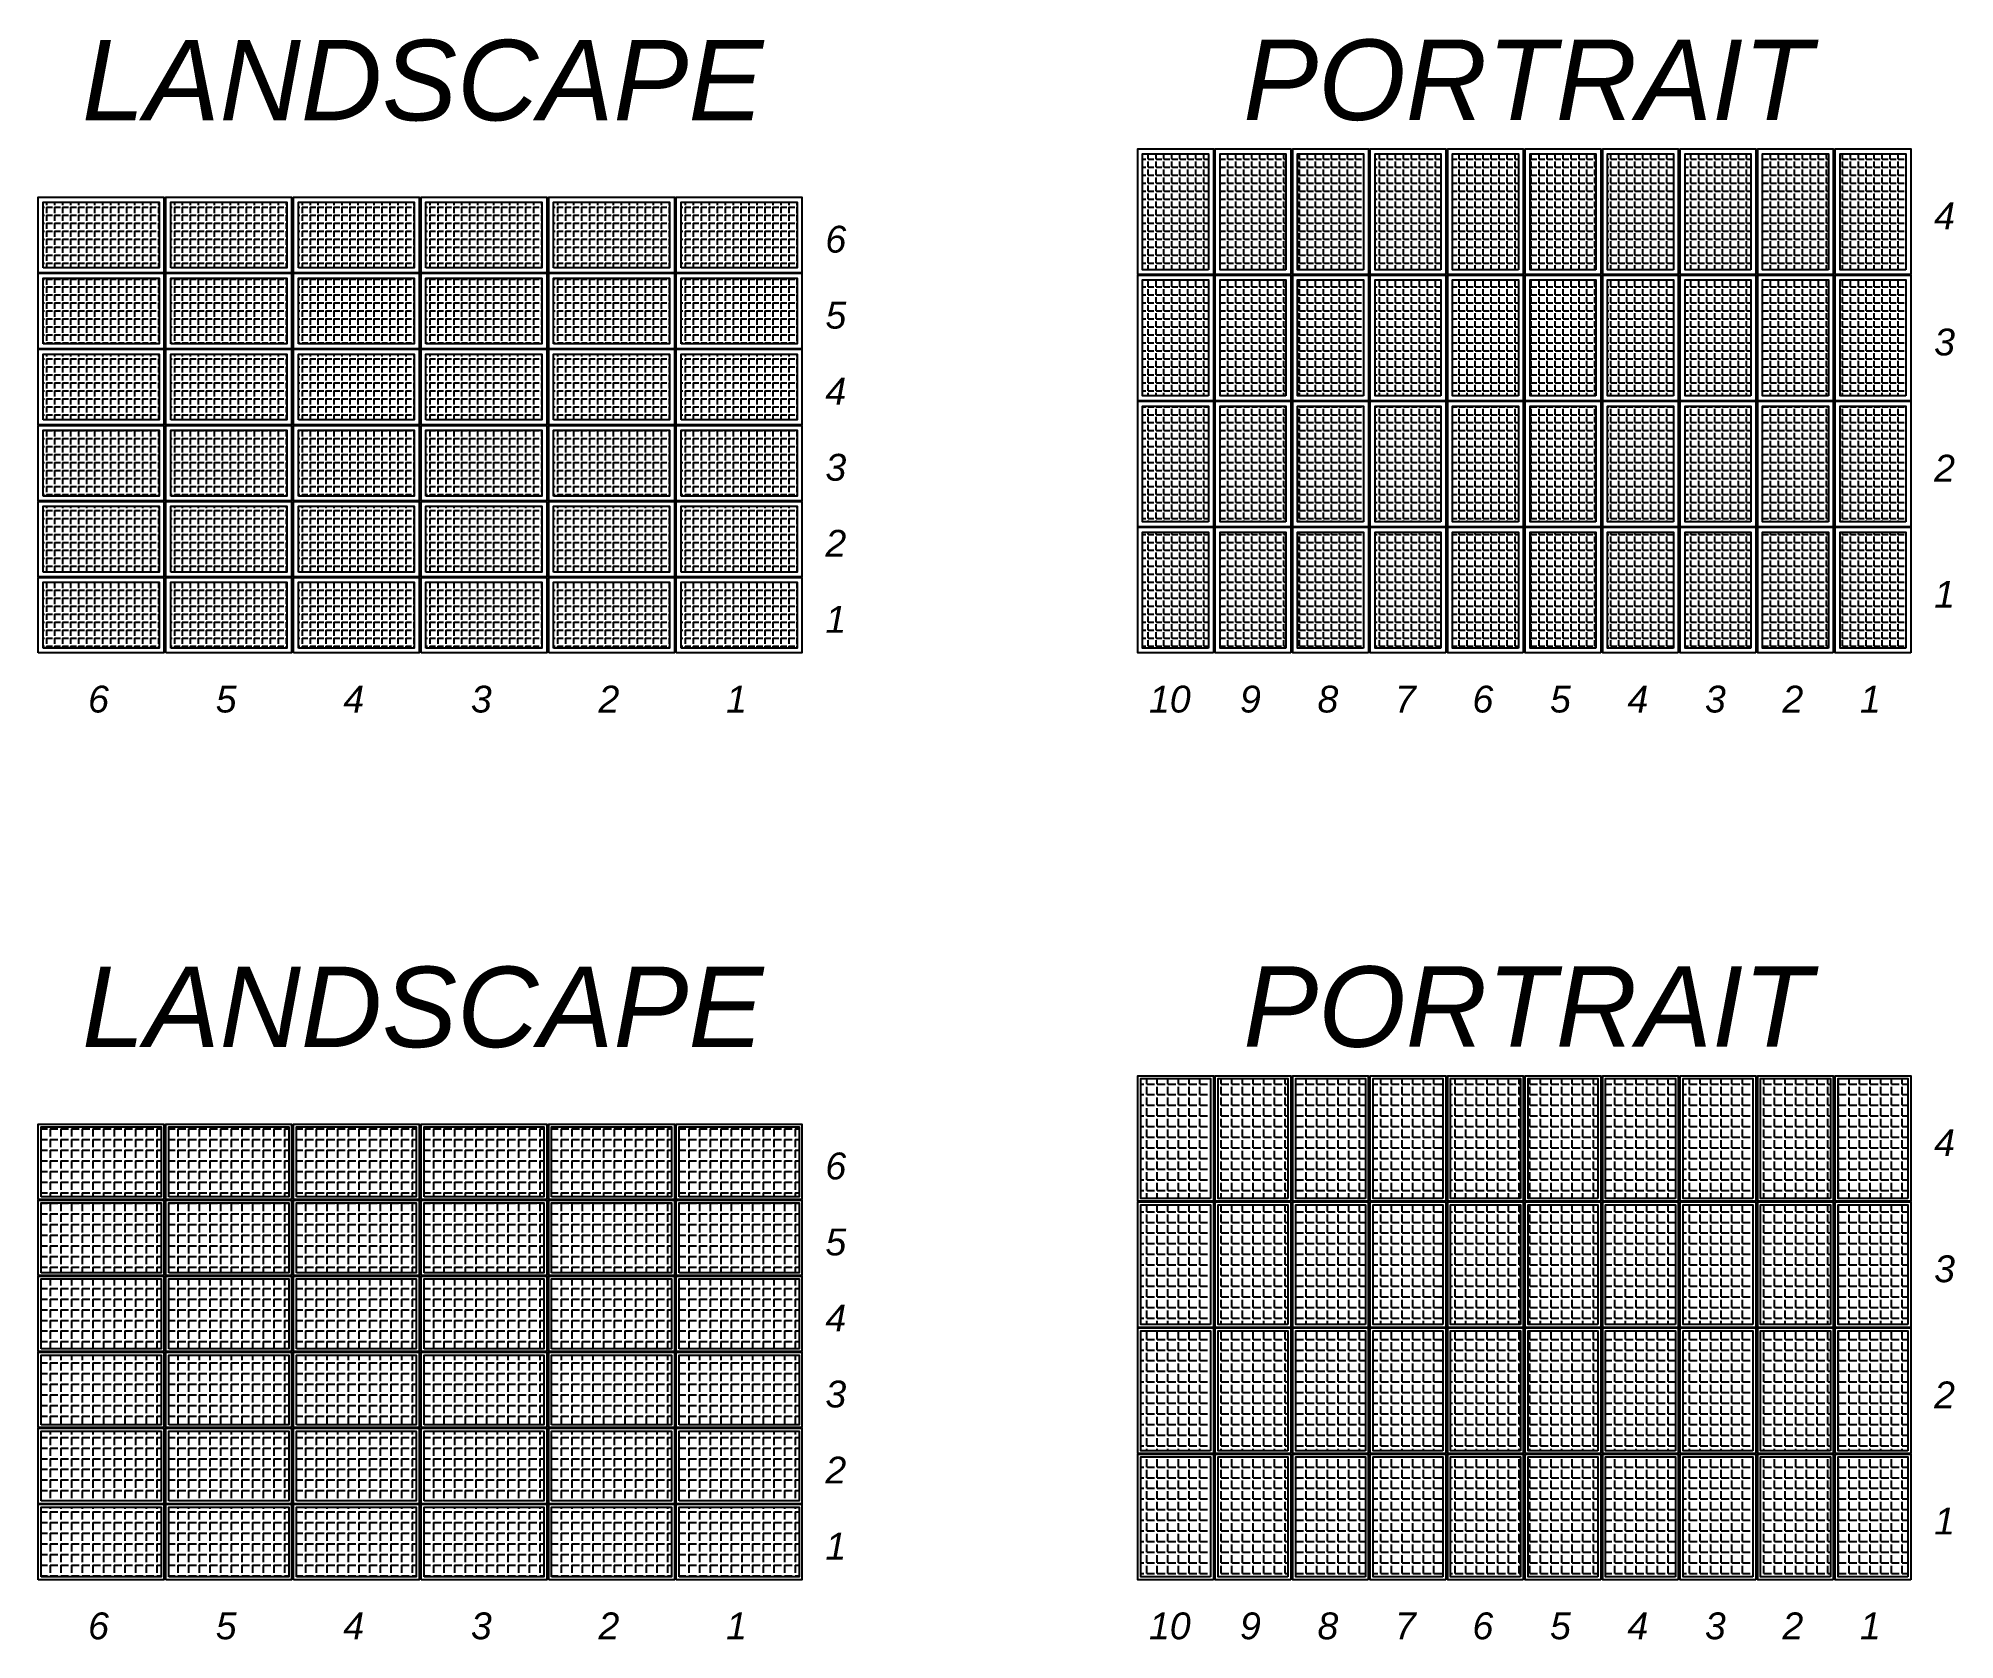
# Model space of a CAD drawing. Header units: feet. Extents: x -13431 to 20448, y 10370 to 29871.
# Drawn here: x 2780 to 3771, y 14621 to 15449 of the extents above; entities that cross this region are included whole.
import ezdxf

# ---------------------------------------------------------------- set-up
doc = ezdxf.new("R2010")
doc.units = ezdxf.units.FT
doc.header["$MEASUREMENT"] = 0
doc.layers.add('LOCKED (NO PRINT)', color=7, linetype='Continuous', plot=False)
doc.layers.add('MODULE FRAME', color=9, linetype='Continuous')
doc.layers.add('MODULE HATCH', color=7, linetype='Continuous')
doc.styles.add('style1', font='ariali.ttf')

msp = doc.modelspace()

# ---------------------------------------------------------------- texts
at = {"layer": 'LOCKED (NO PRINT)', "style": 'style1'}
for s, height, p in [('LANDSCAPE ', 41.624435, (2802.65701, 15406.38145)), ('PORTRAIT', 41.624435, (3402.83785, 15406.55448)), ('4', 13.87481, (3759.93419, 15350.07293)), ('6', 13.87481, (3186.87259, 15338.02293)), ('5', 13.87481, (3186.87259, 15298.72293)), ('3', 13.87481, (3759.93419, 15284.87293)), ('4', 13.87481, (3186.87259, 15259.42293)), ('3', 13.87481, (3186.87259, 15220.12293)), ('2', 13.87481, (3759.93419, 15219.67293)), ('2', 13.87481, (3186.87259, 15180.82293)), ('1', 13.87481, (3759.93419, 15154.47293)), ('1', 13.87481, (3186.87259, 15141.52293)), ('6', 13.87481, (2805.809, 15100.28515)), ('5', 13.87481, (2871.759, 15100.28515)), ('4', 13.87481, (2937.709, 15100.28515)), ('3', 13.87481, (3003.659, 15100.28515)), ('2', 13.87481, (3069.609, 15100.28515)), ('1', 13.87481, (3135.559, 15100.28515)), ('10', 13.874812, (3354.11344, 15100.28515)), ('9', 13.87481, (3401.17059, 15100.28515)), ('8', 13.87481, (3441.22059, 15100.28515)), ('7', 13.87481, (3481.27059, 15100.28515)), ('6', 13.87481, (3521.32059, 15100.28515)), ('5', 13.87481, (3561.37059, 15100.28515)), ('4', 13.87481, (3601.42059, 15100.28515)), ('3', 13.87481, (3641.47059, 15100.28515)), ('2', 13.87481, (3681.52059, 15100.28515)), ('1', 13.87481, (3721.57059, 15100.28515)), ('LANDSCAPE ', 41.624435, (2802.65701, 14927.30623)), ('PORTRAIT', 41.624435, (3402.83785, 14927.47926)), ('4', 13.87481, (3759.93419, 14870.99771)), ('6', 13.87481, (3186.87259, 14858.94771)), ('5', 13.87481, (3186.87259, 14819.64771)), ('3', 13.87481, (3759.93419, 14805.79771)), ('4', 13.87481, (3186.87259, 14780.34771)), ('3', 13.87481, (3186.87259, 14741.04771)), ('2', 13.87481, (3759.93419, 14740.59771)), ('2', 13.87481, (3186.87259, 14701.74771)), ('1', 13.87481, (3759.93419, 14675.39771)), ('1', 13.87481, (3186.87259, 14662.44771)), ('6', 13.87481, (2805.809, 14621.20993)), ('5', 13.87481, (2871.759, 14621.20993)), ('4', 13.87481, (2937.709, 14621.20993)), ('3', 13.87481, (3003.659, 14621.20993)), ('2', 13.87481, (3069.609, 14621.20993)), ('1', 13.87481, (3135.559, 14621.20993)), ('10', 13.874812, (3354.11344, 14621.20993)), ('9', 13.87481, (3401.17059, 14621.20993)), ('8', 13.87481, (3441.22059, 14621.20993)), ('7', 13.87481, (3481.27059, 14621.20993)), ('6', 13.87481, (3521.32059, 14621.20993)), ('5', 13.87481, (3561.37059, 14621.20993)), ('4', 13.87481, (3601.42059, 14621.20993)), ('3', 13.87481, (3641.47059, 14621.20993)), ('2', 13.87481, (3681.52059, 14621.20993)), ('1', 13.87481, (3721.57059, 14621.20993))]:
    msp.add_text(s, height=height, dxfattribs=at).set_placement(p)

# ---------------------------------------------------------------- blocks, each defined once
blk = doc.blocks.new('A$C6EF85B4C')
h = blk.add_hatch()
h.set_pattern_fill('ANGLE', color=9, scale=15)
h.set_pattern_definition([(0, (0, 0), (0, 4.125), [3, -1.125]), (90, (0, 0), (-4.125, 3e-16), [3, -1.125])])
h.paths.add_polyline_path([(-19.22, 21.61), (-19.22, -38.31), (14.8, -38.31), (14.8, 21.61)])
at = {"layer": 'MODULE FRAME', "color": 7, "linetype": 'Continuous', "flags": 128}
blk.add_lwpolyline([(17.32, -40.83), (-21.73, -40.83), (-21.73, 24.12), (17.32, 24.12)], close=True, dxfattribs=at)
at = {"layer": 'MODULE FRAME', "color": 8, "linetype": 'Continuous', "flags": 128}
blk.add_lwpolyline([(14.8, -38.31), (-19.22, -38.31), (-19.22, 21.61), (14.8, 21.61)], close=True, dxfattribs=at)
blk = doc.blocks.new('A$C20456FC4')
at = {"layer": 'MODULE FRAME'}
h = blk.add_hatch(dxfattribs=at)
h.set_pattern_fill('ANGLE', color=256, scale=20)
h.set_pattern_definition([(0, (8.925, 25.2446), (0, 5.5), [4, -1.5]), (90, (8.925, 25.2446), (-5.5, 3e-16), [4, -1.5])])
h.paths.add_polyline_path([(24.74, 47.87), (-11.31, 47.87), (-11.31, -14.08), (24.74, -14.08)])
at = {"layer": 'MODULE FRAME', "color": 10, "linetype": 'Continuous', "flags": 128}
blk.add_lwpolyline([(26.24, -15.58), (-12.81, -15.58), (-12.81, 49.37), (26.24, 49.37)], close=True, dxfattribs=at)
at = {"layer": 'MODULE FRAME', "color": 1, "linetype": 'Continuous', "flags": 128}
blk.add_lwpolyline([(24.74, -14.08), (-11.31, -14.08), (-11.31, 47.87), (24.74, 47.87)], close=True, dxfattribs=at)

# ---------------------------------------------------------------- block references
for p in [(3361.14932, 14863.19094), (3401.19932, 14863.19094), (3441.24932, 14863.19094), (3481.29932, 14863.19094), (3521.34932, 14863.19094), (3561.39932, 14863.19094), (3601.44932, 14863.19094), (3641.49932, 14863.19094), (3681.54932, 14863.19094), (3721.59932, 14863.19094), (3361.14932, 14797.99094), (3401.19932, 14797.99094), (3441.24932, 14797.99094), (3481.29932, 14797.99094), (3521.34932, 14797.99094), (3561.39932, 14797.99094), (3601.44932, 14797.99094), (3641.49932, 14797.99094), (3681.54932, 14797.99094), (3721.59932, 14797.99094), (3361.14932, 14732.79094), (3401.19932, 14732.79094), (3441.24932, 14732.79094), (3481.29932, 14732.79094), (3521.34932, 14732.79094), (3561.39932, 14732.79094), (3601.44932, 14732.79094), (3641.49932, 14732.79094), (3681.54932, 14732.79094), (3721.59932, 14732.79094), (3361.14932, 14667.59094), (3401.19932, 14667.59094), (3441.24932, 14667.59094), (3481.29932, 14667.59094), (3521.34932, 14667.59094), (3561.39932, 14667.59094), (3601.44932, 14667.59094), (3641.49932, 14667.59094), (3681.54932, 14667.59094), (3721.59932, 14667.59094)]:
    msp.add_blockref('A$C20456FC4', p)
at = {"rotation": 270}
for p in [(2795.66251, 14874.7515), (2861.61251, 14874.7515), (2927.56251, 14874.7515), (2993.51251, 14874.7515), (3059.46251, 14874.7515), (3125.41251, 14874.7515), (2795.66251, 14835.4515), (2861.61251, 14835.4515), (2927.56251, 14835.4515), (2993.51251, 14835.4515), (3059.46251, 14835.4515), (3125.41251, 14835.4515), (2795.66251, 14796.1515), (2861.61251, 14796.1515), (2927.56251, 14796.1515), (2993.51251, 14796.1515), (3059.46251, 14796.1515), (3125.41251, 14796.1515), (2795.66251, 14756.8515), (2861.61251, 14756.8515), (2927.56251, 14756.8515), (2993.51251, 14756.8515), (3059.46251, 14756.8515), (3125.41251, 14756.8515), (2795.66251, 14717.5515), (2861.61251, 14717.5515), (2927.56251, 14717.5515), (2993.51251, 14717.5515), (3059.46251, 14717.5515), (3125.41251, 14717.5515), (2795.66251, 14678.2515), (2861.61251, 14678.2515), (2927.56251, 14678.2515), (2993.51251, 14678.2515), (3059.46251, 14678.2515), (3125.41251, 14678.2515)]:
    msp.add_blockref('A$C20456FC4', p, dxfattribs=at)
at = {"layer": 'MODULE HATCH', "linetype": 'Continuous'}
for p in [(3370.07438, 15367.51075), (3410.12438, 15367.51075), (3450.17438, 15367.51075), (3490.22438, 15367.51075), (3530.27438, 15367.51075), (3570.32438, 15367.51075), (3610.37438, 15367.51075), (3650.42438, 15367.51075), (3690.47438, 15367.51075), (3730.52438, 15367.51075), (3370.07438, 15302.31075), (3410.12438, 15302.31075), (3450.17438, 15302.31075), (3490.22438, 15302.31075), (3530.27438, 15302.31075), (3570.32438, 15302.31075), (3610.37438, 15302.31075), (3650.42438, 15302.31075), (3690.47438, 15302.31075), (3730.52438, 15302.31075), (3370.07438, 15237.11075), (3410.12438, 15237.11075), (3450.17438, 15237.11075), (3490.22438, 15237.11075), (3530.27438, 15237.11075), (3570.32438, 15237.11075), (3610.37438, 15237.11075), (3650.42438, 15237.11075), (3690.47438, 15237.11075), (3730.52438, 15237.11075), (3370.07438, 15171.91075), (3410.12438, 15171.91075), (3450.17438, 15171.91075), (3490.22438, 15171.91075), (3530.27438, 15171.91075), (3570.32438, 15171.91075), (3610.37438, 15171.91075), (3650.42438, 15171.91075), (3690.47438, 15171.91075), (3730.52438, 15171.91075)]:
    msp.add_blockref('A$C6EF85B4C', p, dxfattribs=at)
at = {"layer": 'MODULE HATCH', "linetype": 'Continuous', "rotation": 270}
for p in [(2820.90712, 15344.90165), (2886.85712, 15344.90165), (2952.80712, 15344.90165), (3018.75712, 15344.90165), (3084.70712, 15344.90165), (3150.65712, 15344.90165), (2820.90712, 15305.60165), (2886.85712, 15305.60165), (2952.80712, 15305.60165), (3018.75712, 15305.60165), (3084.70712, 15305.60165), (3150.65712, 15305.60165), (2820.90712, 15266.30165), (2886.85712, 15266.30165), (2952.80712, 15266.30165), (3018.75712, 15266.30165), (3084.70712, 15266.30165), (3150.65712, 15266.30165), (2820.90712, 15227.00165), (2886.85712, 15227.00165), (2952.80712, 15227.00165), (3018.75712, 15227.00165), (3084.70712, 15227.00165), (3150.65712, 15227.00165), (2820.90712, 15187.70165), (2886.85712, 15187.70165), (2952.80712, 15187.70165), (3018.75712, 15187.70165), (3084.70712, 15187.70165), (3150.65712, 15187.70165), (2820.90712, 15148.40165), (2886.85712, 15148.40165), (2952.80712, 15148.40165), (3018.75712, 15148.40165), (3084.70712, 15148.40165), (3150.65712, 15148.40165)]:
    msp.add_blockref('A$C6EF85B4C', p, dxfattribs=at)

msp.set_redraw_order([(e.dxf.handle, doc.entitydb.next_handle()) for e in msp.query("TEXT MTEXT ATTDEF DIMENSION ARC_DIMENSION")])  # texts and dimensions are drawn at this point

doc.saveas('drawing.dxf')
